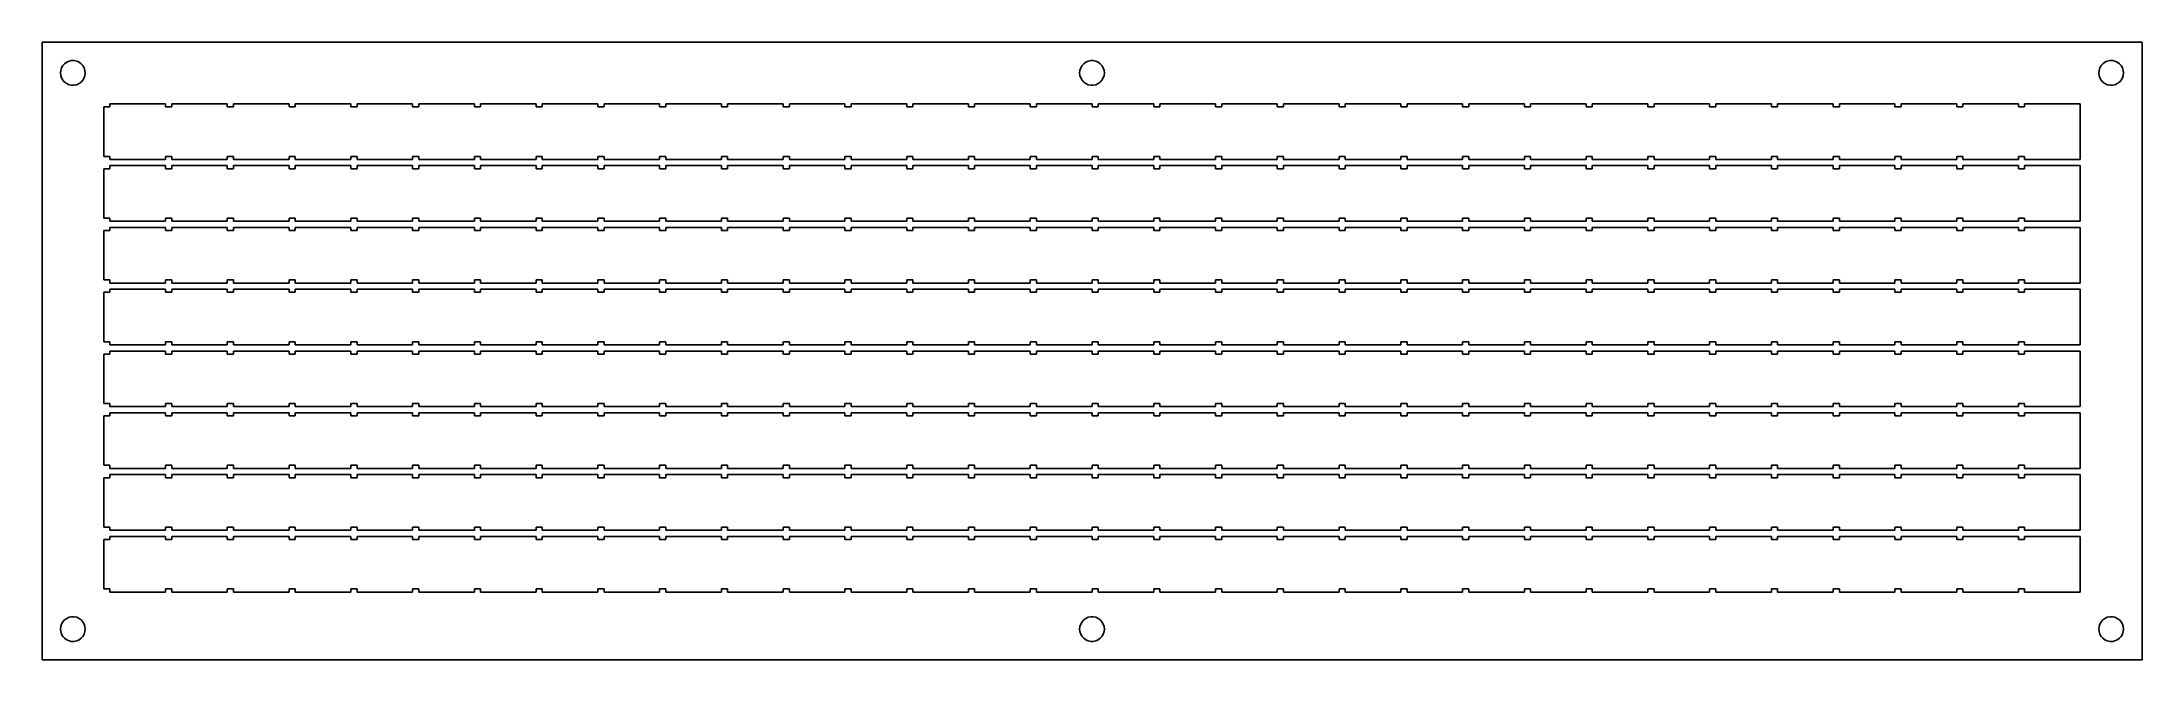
# Model space of a CAD drawing. Header units: metres. Extents: x 0 to 340, y 0 to 100.
import ezdxf

# ---------------------------------------------------------------- set-up
doc = ezdxf.new("R2010")
doc.units = ezdxf.units.M

msp = doc.modelspace()

# ---------------------------------------------------------------- linework, layer by layer
for p, q in [((340, 100), (0, 100)), ((0, 100), (0, 0)), ((340, 0), (340, 100)), ((3, 95), (3.0437, 95.4158)), ((3.0437, 95.4158), (3.17291, 95.8135)), ((3.17291, 95.8135), (3.38197, 96.1756)), ((3.38197, 96.1756), (3.66174, 96.4863)), ((3.66174, 96.4863), (4, 96.732)), ((4, 96.732), (4.38197, 96.9021)), ((4.38197, 96.9021), (4.79094, 96.989)), ((4.79094, 96.989), (5.20906, 96.989)), ((5.20906, 96.989), (5.61803, 96.9021)), ((5.61803, 96.9021), (6, 96.732)), ((6, 96.732), (6.33826, 96.4863)), ((6.33826, 96.4863), (6.61803, 96.1756)), ((6.61803, 96.1756), (6.82709, 95.8135)), ((6.82709, 95.8135), (6.9563, 95.4158)), ((6.9563, 95.4158), (7, 95)), ((168, 95), (168.044, 95.4158)), ((168.044, 95.4158), (168.173, 95.8135)), ((168.173, 95.8135), (168.382, 96.1756)), ((168.382, 96.1756), (168.662, 96.4863)), ((168.662, 96.4863), (169, 96.732)), ((169, 96.732), (169.382, 96.9021)), ((169.382, 96.9021), (169.791, 96.989)), ((169.791, 96.989), (170.209, 96.989)), ((170.209, 96.989), (170.618, 96.9021)), ((170.618, 96.9021), (171, 96.732)), ((171, 96.732), (171.338, 96.4863)), ((171.338, 96.4863), (171.618, 96.1756)), ((171.618, 96.1756), (171.827, 95.8135)), ((171.827, 95.8135), (171.956, 95.4158)), ((171.956, 95.4158), (172, 95)), ((333, 95), (333.044, 95.4158)), ((333.044, 95.4158), (333.173, 95.8135)), ((333.173, 95.8135), (333.382, 96.1756)), ((333.382, 96.1756), (333.662, 96.4863)), ((333.662, 96.4863), (334, 96.732)), ((334, 96.732), (334.382, 96.9021)), ((334.382, 96.9021), (334.791, 96.989)), ((334.791, 96.989), (335.209, 96.989)), ((335.209, 96.989), (335.618, 96.9021)), ((335.618, 96.9021), (336, 96.732)), ((336, 96.732), (336.338, 96.4863)), ((336.338, 96.4863), (336.618, 96.1756)), ((336.618, 96.1756), (336.827, 95.8135)), ((336.827, 95.8135), (336.956, 95.4158)), ((336.956, 95.4158), (337, 95)), ((3.0437, 94.5842), (3, 95)), ((3.17291, 94.1865), (3.0437, 94.5842)), ((3.38197, 93.8244), (3.17291, 94.1865)), ((3.66174, 93.5137), (3.38197, 93.8244)), ((4, 93.2679), (3.66174, 93.5137)), ((4.38197, 93.0979), (4, 93.2679)), ((4.79094, 93.011), (4.38197, 93.0979)), ((5.20906, 93.011), (4.79094, 93.011)), ((5.61803, 93.0979), (5.20906, 93.011)), ((6, 93.2679), (5.61803, 93.0979)), ((6.33826, 93.5137), (6, 93.2679)), ((6.61803, 93.8244), (6.33826, 93.5137)), ((6.82709, 94.1865), (6.61803, 93.8244)), ((6.9563, 94.5842), (6.82709, 94.1865)), ((7, 95), (6.9563, 94.5842)), ((168.044, 94.5842), (168, 95)), ((168.173, 94.1865), (168.044, 94.5842)), ((168.382, 93.8244), (168.173, 94.1865)), ((168.662, 93.5137), (168.382, 93.8244)), ((169, 93.2679), (168.662, 93.5137)), ((169.382, 93.0979), (169, 93.2679)), ((169.791, 93.011), (169.382, 93.0979)), ((170.209, 93.011), (169.791, 93.011)), ((170.618, 93.0979), (170.209, 93.011)), ((171, 93.2679), (170.618, 93.0979)), ((171.338, 93.5137), (171, 93.2679)), ((171.618, 93.8244), (171.338, 93.5137)), ((171.827, 94.1865), (171.618, 93.8244)), ((171.956, 94.5842), (171.827, 94.1865)), ((172, 95), (171.956, 94.5842)), ((333.044, 94.5842), (333, 95)), ((333.173, 94.1865), (333.044, 94.5842)), ((333.382, 93.8244), (333.173, 94.1865)), ((333.662, 93.5137), (333.382, 93.8244)), ((334, 93.2679), (333.662, 93.5137)), ((334.382, 93.0979), (334, 93.2679)), ((334.791, 93.011), (334.382, 93.0979)), ((335.209, 93.011), (334.791, 93.011)), ((335.618, 93.0979), (335.209, 93.011)), ((336, 93.2679), (335.618, 93.0979)), ((336.338, 93.5137), (336, 93.2679)), ((336.618, 93.8244), (336.338, 93.5137)), ((336.827, 94.1865), (336.618, 93.8244)), ((336.956, 94.5842), (336.827, 94.1865)), ((337, 95), (336.956, 94.5842)), ((10, 81.5), (10, 89.5)), ((10, 89.5), (11, 89.5)), ((11, 89.5), (11, 90)), ((11, 90), (20, 90)), ((20, 90), (20, 89.5)), ((20, 89.5), (21, 89.5)), ((21, 89.5), (21, 90)), ((21, 90), (30, 90)), ((30, 90), (30, 89.5)), ((30, 89.5), (31, 89.5)), ((31, 89.5), (31, 90)), ((31, 90), (40, 90)), ((40, 90), (40, 89.5)), ((40, 89.5), (41, 89.5)), ((41, 89.5), (41, 90)), ((41, 90), (50, 90)), ((50, 90), (50, 89.5)), ((50, 89.5), (51, 89.5)), ((51, 89.5), (51, 90)), ((51, 90), (60, 90)), ((60, 90), (60, 89.5)), ((60, 89.5), (61, 89.5)), ((61, 89.5), (61, 90)), ((61, 90), (70, 90)), ((70, 90), (70, 89.5)), ((70, 89.5), (71, 89.5)), ((71, 89.5), (71, 90)), ((71, 90), (80, 90)), ((80, 90), (80, 89.5)), ((80, 89.5), (81, 89.5)), ((81, 89.5), (81, 90)), ((81, 90), (90, 90)), ((90, 90), (90, 89.5)), ((90, 89.5), (91, 89.5)), ((91, 89.5), (91, 90)), ((91, 90), (100, 90)), ((100, 90), (100, 89.5)), ((100, 89.5), (101, 89.5)), ((101, 89.5), (101, 90)), ((101, 90), (110, 90)), ((110, 90), (110, 89.5)), ((110, 89.5), (111, 89.5)), ((111, 89.5), (111, 90)), ((111, 90), (120, 90)), ((120, 90), (120, 89.5)), ((120, 89.5), (121, 89.5)), ((121, 89.5), (121, 90)), ((121, 90), (130, 90)), ((130, 90), (130, 89.5)), ((130, 89.5), (131, 89.5)), ((131, 89.5), (131, 90)), ((131, 90), (140, 90)), ((140, 90), (140, 89.5)), ((140, 89.5), (141, 89.5)), ((141, 89.5), (141, 90)), ((141, 90), (150, 90)), ((150, 90), (150, 89.5)), ((150, 89.5), (151, 89.5)), ((151, 89.5), (151, 90)), ((151, 90), (160, 90)), ((160, 90), (160, 89.5)), ((160, 89.5), (161, 89.5)), ((161, 89.5), (161, 90)), ((161, 90), (170, 90)), ((170, 90), (170, 89.5)), ((170, 89.5), (171, 89.5)), ((171, 89.5), (171, 90)), ((171, 90), (180, 90)), ((180, 90), (180, 89.5)), ((180, 89.5), (181, 89.5)), ((181, 89.5), (181, 90)), ((181, 90), (190, 90)), ((190, 90), (190, 89.5)), ((190, 89.5), (191, 89.5)), ((191, 89.5), (191, 90)), ((191, 90), (200, 90)), ((200, 90), (200, 89.5)), ((200, 89.5), (201, 89.5)), ((201, 89.5), (201, 90)), ((201, 90), (210, 90)), ((210, 90), (210, 89.5)), ((210, 89.5), (211, 89.5)), ((211, 89.5), (211, 90)), ((211, 90), (220, 90)), ((220, 90), (220, 89.5)), ((220, 89.5), (221, 89.5)), ((221, 89.5), (221, 90)), ((221, 90), (230, 90)), ((230, 90), (230, 89.5)), ((230, 89.5), (231, 89.5)), ((231, 89.5), (231, 90)), ((231, 90), (240, 90)), ((240, 90), (240, 89.5)), ((240, 89.5), (241, 89.5)), ((241, 89.5), (241, 90)), ((241, 90), (250, 90)), ((250, 90), (250, 89.5)), ((250, 89.5), (251, 89.5)), ((251, 89.5), (251, 90)), ((251, 90), (260, 90)), ((260, 90), (260, 89.5)), ((260, 89.5), (261, 89.5)), ((261, 89.5), (261, 90)), ((261, 90), (270, 90)), ((270, 90), (270, 89.5)), ((270, 89.5), (271, 89.5)), ((271, 89.5), (271, 90)), ((271, 90), (280, 90)), ((280, 90), (280, 89.5)), ((280, 89.5), (281, 89.5)), ((281, 89.5), (281, 90)), ((281, 90), (290, 90)), ((290, 90), (290, 89.5)), ((290, 89.5), (291, 89.5)), ((291, 89.5), (291, 90)), ((291, 90), (300, 90)), ((300, 90), (300, 89.5)), ((300, 89.5), (301, 89.5)), ((301, 89.5), (301, 90)), ((301, 90), (310, 90)), ((310, 90), (310, 89.5)), ((310, 89.5), (311, 89.5)), ((311, 89.5), (311, 90)), ((311, 90), (320, 90)), ((320, 90), (320, 89.5)), ((320, 89.5), (321, 89.5)), ((321, 89.5), (321, 90)), ((321, 90), (330, 90)), ((330, 90), (330, 81)), ((11, 81.5), (10, 81.5)), ((10, 71.5), (10, 79.5)), ((10, 79.5), (11, 79.5)), ((11, 81), (11, 81.5)), ((20, 81), (11, 81)), ((11, 79.5), (11, 80)), ((11, 80), (20, 80)), ((21, 81.5), (20, 81.5)), ((20, 81.5), (20, 81)), ((20, 80), (20, 79.5)), ((20, 79.5), (21, 79.5)), ((21, 81), (21, 81.5)), ((30, 81), (21, 81)), ((21, 79.5), (21, 80)), ((21, 80), (30, 80)), ((31, 81.5), (30, 81.5)), ((30, 81.5), (30, 81)), ((30, 80), (30, 79.5)), ((30, 79.5), (31, 79.5)), ((31, 81), (31, 81.5)), ((40, 81), (31, 81)), ((31, 79.5), (31, 80)), ((31, 80), (40, 80)), ((41, 81.5), (40, 81.5)), ((40, 81.5), (40, 81)), ((40, 80), (40, 79.5)), ((40, 79.5), (41, 79.5)), ((41, 81), (41, 81.5)), ((50, 81), (41, 81)), ((41, 79.5), (41, 80)), ((41, 80), (50, 80)), ((51, 81.5), (50, 81.5)), ((50, 81.5), (50, 81)), ((50, 80), (50, 79.5)), ((50, 79.5), (51, 79.5)), ((51, 81), (51, 81.5)), ((60, 81), (51, 81)), ((51, 79.5), (51, 80)), ((51, 80), (60, 80)), ((61, 81.5), (60, 81.5)), ((60, 81.5), (60, 81)), ((60, 80), (60, 79.5)), ((60, 79.5), (61, 79.5)), ((61, 81), (61, 81.5)), ((70, 81), (61, 81)), ((61, 79.5), (61, 80)), ((61, 80), (70, 80)), ((71, 81.5), (70, 81.5)), ((70, 81.5), (70, 81)), ((70, 80), (70, 79.5)), ((70, 79.5), (71, 79.5)), ((71, 81), (71, 81.5)), ((80, 81), (71, 81)), ((71, 79.5), (71, 80)), ((71, 80), (80, 80)), ((81, 81.5), (80, 81.5)), ((80, 81.5), (80, 81)), ((80, 80), (80, 79.5)), ((80, 79.5), (81, 79.5)), ((81, 81), (81, 81.5)), ((90, 81), (81, 81)), ((81, 79.5), (81, 80)), ((81, 80), (90, 80)), ((91, 81.5), (90, 81.5)), ((90, 81.5), (90, 81)), ((90, 80), (90, 79.5)), ((90, 79.5), (91, 79.5)), ((91, 81), (91, 81.5)), ((100, 81), (91, 81)), ((91, 79.5), (91, 80)), ((91, 80), (100, 80)), ((101, 81.5), (100, 81.5)), ((100, 81.5), (100, 81)), ((100, 80), (100, 79.5)), ((100, 79.5), (101, 79.5)), ((101, 81), (101, 81.5)), ((110, 81), (101, 81)), ((101, 79.5), (101, 80)), ((101, 80), (110, 80)), ((111, 81.5), (110, 81.5)), ((110, 81.5), (110, 81)), ((110, 80), (110, 79.5)), ((110, 79.5), (111, 79.5)), ((111, 81), (111, 81.5)), ((120, 81), (111, 81)), ((111, 79.5), (111, 80)), ((111, 80), (120, 80)), ((121, 81.5), (120, 81.5)), ((120, 81.5), (120, 81)), ((120, 80), (120, 79.5)), ((120, 79.5), (121, 79.5)), ((121, 81), (121, 81.5)), ((130, 81), (121, 81)), ((121, 79.5), (121, 80)), ((121, 80), (130, 80)), ((131, 81.5), (130, 81.5)), ((130, 81.5), (130, 81)), ((130, 80), (130, 79.5)), ((130, 79.5), (131, 79.5)), ((131, 81), (131, 81.5)), ((140, 81), (131, 81)), ((131, 79.5), (131, 80)), ((131, 80), (140, 80)), ((141, 81.5), (140, 81.5)), ((140, 81.5), (140, 81)), ((140, 80), (140, 79.5)), ((140, 79.5), (141, 79.5)), ((141, 81), (141, 81.5)), ((150, 81), (141, 81)), ((141, 79.5), (141, 80)), ((141, 80), (150, 80)), ((151, 81.5), (150, 81.5)), ((150, 81.5), (150, 81)), ((150, 80), (150, 79.5)), ((150, 79.5), (151, 79.5)), ((151, 81), (151, 81.5)), ((160, 81), (151, 81)), ((151, 79.5), (151, 80)), ((151, 80), (160, 80)), ((161, 81.5), (160, 81.5)), ((160, 81.5), (160, 81)), ((160, 80), (160, 79.5)), ((160, 79.5), (161, 79.5)), ((161, 81), (161, 81.5)), ((170, 81), (161, 81)), ((161, 79.5), (161, 80)), ((161, 80), (170, 80)), ((171, 81.5), (170, 81.5)), ((170, 81.5), (170, 81)), ((170, 80), (170, 79.5)), ((170, 79.5), (171, 79.5)), ((171, 81), (171, 81.5)), ((180, 81), (171, 81)), ((171, 79.5), (171, 80)), ((171, 80), (180, 80)), ((181, 81.5), (180, 81.5)), ((180, 81.5), (180, 81)), ((180, 80), (180, 79.5)), ((180, 79.5), (181, 79.5)), ((181, 81), (181, 81.5)), ((190, 81), (181, 81)), ((181, 79.5), (181, 80)), ((181, 80), (190, 80)), ((191, 81.5), (190, 81.5)), ((190, 81.5), (190, 81)), ((190, 80), (190, 79.5)), ((190, 79.5), (191, 79.5)), ((191, 81), (191, 81.5)), ((200, 81), (191, 81)), ((191, 79.5), (191, 80)), ((191, 80), (200, 80)), ((201, 81.5), (200, 81.5)), ((200, 81.5), (200, 81)), ((200, 80), (200, 79.5)), ((200, 79.5), (201, 79.5)), ((201, 81), (201, 81.5)), ((210, 81), (201, 81)), ((201, 79.5), (201, 80)), ((201, 80), (210, 80)), ((211, 81.5), (210, 81.5)), ((210, 81.5), (210, 81)), ((210, 80), (210, 79.5)), ((210, 79.5), (211, 79.5)), ((211, 81), (211, 81.5)), ((220, 81), (211, 81)), ((211, 79.5), (211, 80)), ((211, 80), (220, 80)), ((221, 81.5), (220, 81.5)), ((220, 81.5), (220, 81)), ((220, 80), (220, 79.5)), ((220, 79.5), (221, 79.5)), ((221, 81), (221, 81.5)), ((230, 81), (221, 81)), ((221, 79.5), (221, 80)), ((221, 80), (230, 80)), ((231, 81.5), (230, 81.5)), ((230, 81.5), (230, 81)), ((230, 80), (230, 79.5)), ((230, 79.5), (231, 79.5)), ((231, 81), (231, 81.5)), ((240, 81), (231, 81)), ((231, 79.5), (231, 80)), ((231, 80), (240, 80)), ((241, 81.5), (240, 81.5)), ((240, 81.5), (240, 81)), ((240, 80), (240, 79.5)), ((240, 79.5), (241, 79.5)), ((241, 81), (241, 81.5)), ((250, 81), (241, 81)), ((241, 79.5), (241, 80)), ((241, 80), (250, 80)), ((251, 81.5), (250, 81.5)), ((250, 81.5), (250, 81)), ((250, 80), (250, 79.5)), ((250, 79.5), (251, 79.5)), ((251, 81), (251, 81.5)), ((260, 81), (251, 81)), ((251, 79.5), (251, 80)), ((251, 80), (260, 80)), ((261, 81.5), (260, 81.5)), ((260, 81.5), (260, 81)), ((260, 80), (260, 79.5)), ((260, 79.5), (261, 79.5)), ((261, 81), (261, 81.5)), ((270, 81), (261, 81)), ((261, 79.5), (261, 80)), ((261, 80), (270, 80)), ((271, 81.5), (270, 81.5)), ((270, 81.5), (270, 81)), ((270, 80), (270, 79.5)), ((270, 79.5), (271, 79.5)), ((271, 81), (271, 81.5)), ((280, 81), (271, 81)), ((271, 79.5), (271, 80)), ((271, 80), (280, 80)), ((281, 81.5), (280, 81.5)), ((280, 81.5), (280, 81)), ((280, 80), (280, 79.5)), ((280, 79.5), (281, 79.5)), ((281, 81), (281, 81.5)), ((290, 81), (281, 81)), ((281, 79.5), (281, 80)), ((281, 80), (290, 80)), ((291, 81.5), (290, 81.5)), ((290, 81.5), (290, 81)), ((290, 80), (290, 79.5)), ((290, 79.5), (291, 79.5)), ((291, 81), (291, 81.5)), ((300, 81), (291, 81)), ((291, 79.5), (291, 80)), ((291, 80), (300, 80)), ((301, 81.5), (300, 81.5)), ((300, 81.5), (300, 81)), ((300, 80), (300, 79.5)), ((300, 79.5), (301, 79.5)), ((301, 81), (301, 81.5)), ((310, 81), (301, 81)), ((301, 79.5), (301, 80)), ((301, 80), (310, 80)), ((311, 81.5), (310, 81.5)), ((310, 81.5), (310, 81)), ((310, 80), (310, 79.5)), ((310, 79.5), (311, 79.5)), ((311, 81), (311, 81.5)), ((320, 81), (311, 81)), ((311, 79.5), (311, 80)), ((311, 80), (320, 80)), ((321, 81.5), (320, 81.5)), ((320, 81.5), (320, 81)), ((320, 80), (320, 79.5)), ((320, 79.5), (321, 79.5)), ((321, 81), (321, 81.5)), ((330, 81), (321, 81)), ((321, 79.5), (321, 80)), ((321, 80), (330, 80)), ((330, 80), (330, 71)), ((11, 71.5), (10, 71.5)), ((11, 71), (11, 71.5)), ((21, 71.5), (20, 71.5)), ((20, 71.5), (20, 71)), ((21, 71), (21, 71.5)), ((31, 71.5), (30, 71.5)), ((30, 71.5), (30, 71)), ((31, 71), (31, 71.5)), ((41, 71.5), (40, 71.5)), ((40, 71.5), (40, 71)), ((41, 71), (41, 71.5)), ((51, 71.5), (50, 71.5)), ((50, 71.5), (50, 71)), ((51, 71), (51, 71.5)), ((61, 71.5), (60, 71.5)), ((60, 71.5), (60, 71)), ((61, 71), (61, 71.5)), ((71, 71.5), (70, 71.5)), ((70, 71.5), (70, 71)), ((71, 71), (71, 71.5)), ((81, 71.5), (80, 71.5)), ((80, 71.5), (80, 71)), ((81, 71), (81, 71.5)), ((91, 71.5), (90, 71.5)), ((90, 71.5), (90, 71)), ((91, 71), (91, 71.5)), ((101, 71.5), (100, 71.5)), ((100, 71.5), (100, 71)), ((101, 71), (101, 71.5)), ((111, 71.5), (110, 71.5)), ((110, 71.5), (110, 71)), ((111, 71), (111, 71.5)), ((121, 71.5), (120, 71.5)), ((120, 71.5), (120, 71)), ((121, 71), (121, 71.5)), ((131, 71.5), (130, 71.5)), ((130, 71.5), (130, 71)), ((131, 71), (131, 71.5)), ((141, 71.5), (140, 71.5)), ((140, 71.5), (140, 71)), ((141, 71), (141, 71.5)), ((151, 71.5), (150, 71.5)), ((150, 71.5), (150, 71)), ((151, 71), (151, 71.5)), ((161, 71.5), (160, 71.5)), ((160, 71.5), (160, 71)), ((161, 71), (161, 71.5)), ((171, 71.5), (170, 71.5)), ((170, 71.5), (170, 71)), ((171, 71), (171, 71.5)), ((181, 71.5), (180, 71.5)), ((180, 71.5), (180, 71)), ((181, 71), (181, 71.5)), ((191, 71.5), (190, 71.5)), ((190, 71.5), (190, 71)), ((191, 71), (191, 71.5)), ((201, 71.5), (200, 71.5)), ((200, 71.5), (200, 71)), ((201, 71), (201, 71.5)), ((211, 71.5), (210, 71.5)), ((210, 71.5), (210, 71)), ((211, 71), (211, 71.5)), ((221, 71.5), (220, 71.5)), ((220, 71.5), (220, 71)), ((221, 71), (221, 71.5)), ((231, 71.5), (230, 71.5)), ((230, 71.5), (230, 71)), ((231, 71), (231, 71.5)), ((241, 71.5), (240, 71.5)), ((240, 71.5), (240, 71)), ((241, 71), (241, 71.5)), ((251, 71.5), (250, 71.5)), ((250, 71.5), (250, 71)), ((251, 71), (251, 71.5)), ((261, 71.5), (260, 71.5)), ((260, 71.5), (260, 71)), ((261, 71), (261, 71.5)), ((271, 71.5), (270, 71.5)), ((270, 71.5), (270, 71)), ((271, 71), (271, 71.5)), ((281, 71.5), (280, 71.5)), ((280, 71.5), (280, 71)), ((281, 71), (281, 71.5)), ((291, 71.5), (290, 71.5)), ((290, 71.5), (290, 71)), ((291, 71), (291, 71.5)), ((301, 71.5), (300, 71.5)), ((300, 71.5), (300, 71)), ((301, 71), (301, 71.5)), ((311, 71.5), (310, 71.5)), ((310, 71.5), (310, 71)), ((311, 71), (311, 71.5)), ((321, 71.5), (320, 71.5)), ((320, 71.5), (320, 71)), ((321, 71), (321, 71.5)), ((10, 61.5), (10, 69.5)), ((10, 69.5), (11, 69.5)), ((20, 71), (11, 71)), ((11, 69.5), (11, 70)), ((11, 70), (20, 70)), ((20, 70), (20, 69.5)), ((20, 69.5), (21, 69.5)), ((30, 71), (21, 71)), ((21, 69.5), (21, 70)), ((21, 70), (30, 70)), ((30, 70), (30, 69.5)), ((30, 69.5), (31, 69.5)), ((40, 71), (31, 71)), ((31, 69.5), (31, 70)), ((31, 70), (40, 70)), ((40, 70), (40, 69.5)), ((40, 69.5), (41, 69.5)), ((50, 71), (41, 71)), ((41, 69.5), (41, 70)), ((41, 70), (50, 70)), ((50, 70), (50, 69.5)), ((50, 69.5), (51, 69.5)), ((60, 71), (51, 71)), ((51, 69.5), (51, 70)), ((51, 70), (60, 70)), ((60, 70), (60, 69.5)), ((60, 69.5), (61, 69.5)), ((70, 71), (61, 71)), ((61, 69.5), (61, 70)), ((61, 70), (70, 70)), ((70, 70), (70, 69.5)), ((70, 69.5), (71, 69.5)), ((80, 71), (71, 71)), ((71, 69.5), (71, 70)), ((71, 70), (80, 70)), ((80, 70), (80, 69.5)), ((80, 69.5), (81, 69.5)), ((90, 71), (81, 71)), ((81, 69.5), (81, 70)), ((81, 70), (90, 70)), ((90, 70), (90, 69.5)), ((90, 69.5), (91, 69.5)), ((100, 71), (91, 71)), ((91, 69.5), (91, 70)), ((91, 70), (100, 70)), ((100, 70), (100, 69.5)), ((100, 69.5), (101, 69.5)), ((110, 71), (101, 71)), ((101, 69.5), (101, 70)), ((101, 70), (110, 70)), ((110, 70), (110, 69.5)), ((110, 69.5), (111, 69.5)), ((120, 71), (111, 71)), ((111, 69.5), (111, 70)), ((111, 70), (120, 70)), ((120, 70), (120, 69.5)), ((120, 69.5), (121, 69.5)), ((130, 71), (121, 71)), ((121, 69.5), (121, 70)), ((121, 70), (130, 70)), ((130, 70), (130, 69.5)), ((130, 69.5), (131, 69.5)), ((140, 71), (131, 71)), ((131, 69.5), (131, 70)), ((131, 70), (140, 70)), ((140, 70), (140, 69.5)), ((140, 69.5), (141, 69.5)), ((150, 71), (141, 71)), ((141, 69.5), (141, 70)), ((141, 70), (150, 70)), ((150, 70), (150, 69.5)), ((150, 69.5), (151, 69.5)), ((160, 71), (151, 71)), ((151, 69.5), (151, 70)), ((151, 70), (160, 70)), ((160, 70), (160, 69.5)), ((160, 69.5), (161, 69.5)), ((170, 71), (161, 71)), ((161, 69.5), (161, 70)), ((161, 70), (170, 70)), ((170, 70), (170, 69.5)), ((170, 69.5), (171, 69.5)), ((180, 71), (171, 71)), ((171, 69.5), (171, 70)), ((171, 70), (180, 70)), ((180, 70), (180, 69.5)), ((180, 69.5), (181, 69.5)), ((190, 71), (181, 71)), ((181, 69.5), (181, 70)), ((181, 70), (190, 70)), ((190, 70), (190, 69.5)), ((190, 69.5), (191, 69.5)), ((200, 71), (191, 71)), ((191, 69.5), (191, 70)), ((191, 70), (200, 70)), ((200, 70), (200, 69.5)), ((200, 69.5), (201, 69.5)), ((210, 71), (201, 71)), ((201, 69.5), (201, 70)), ((201, 70), (210, 70)), ((210, 70), (210, 69.5)), ((210, 69.5), (211, 69.5)), ((220, 71), (211, 71)), ((211, 69.5), (211, 70)), ((211, 70), (220, 70)), ((220, 70), (220, 69.5)), ((220, 69.5), (221, 69.5)), ((230, 71), (221, 71)), ((221, 69.5), (221, 70)), ((221, 70), (230, 70)), ((230, 70), (230, 69.5)), ((230, 69.5), (231, 69.5)), ((240, 71), (231, 71)), ((231, 69.5), (231, 70)), ((231, 70), (240, 70)), ((240, 70), (240, 69.5)), ((240, 69.5), (241, 69.5)), ((250, 71), (241, 71)), ((241, 69.5), (241, 70)), ((241, 70), (250, 70)), ((250, 70), (250, 69.5)), ((250, 69.5), (251, 69.5)), ((260, 71), (251, 71)), ((251, 69.5), (251, 70)), ((251, 70), (260, 70)), ((260, 70), (260, 69.5)), ((260, 69.5), (261, 69.5)), ((270, 71), (261, 71)), ((261, 69.5), (261, 70)), ((261, 70), (270, 70)), ((270, 70), (270, 69.5)), ((270, 69.5), (271, 69.5)), ((280, 71), (271, 71)), ((271, 69.5), (271, 70)), ((271, 70), (280, 70)), ((280, 70), (280, 69.5)), ((280, 69.5), (281, 69.5)), ((290, 71), (281, 71)), ((281, 69.5), (281, 70)), ((281, 70), (290, 70)), ((290, 70), (290, 69.5)), ((290, 69.5), (291, 69.5)), ((300, 71), (291, 71)), ((291, 69.5), (291, 70)), ((291, 70), (300, 70)), ((300, 70), (300, 69.5)), ((300, 69.5), (301, 69.5)), ((310, 71), (301, 71)), ((301, 69.5), (301, 70)), ((301, 70), (310, 70)), ((310, 70), (310, 69.5)), ((310, 69.5), (311, 69.5)), ((320, 71), (311, 71)), ((311, 69.5), (311, 70)), ((311, 70), (320, 70)), ((320, 70), (320, 69.5)), ((320, 69.5), (321, 69.5)), ((330, 71), (321, 71)), ((321, 69.5), (321, 70)), ((321, 70), (330, 70)), ((330, 70), (330, 61)), ((11, 61.5), (10, 61.5)), ((11, 61), (11, 61.5)), ((21, 61.5), (20, 61.5)), ((20, 61.5), (20, 61)), ((21, 61), (21, 61.5)), ((31, 61.5), (30, 61.5)), ((30, 61.5), (30, 61)), ((31, 61), (31, 61.5)), ((41, 61.5), (40, 61.5)), ((40, 61.5), (40, 61)), ((41, 61), (41, 61.5)), ((51, 61.5), (50, 61.5)), ((50, 61.5), (50, 61)), ((51, 61), (51, 61.5)), ((61, 61.5), (60, 61.5)), ((60, 61.5), (60, 61)), ((61, 61), (61, 61.5)), ((71, 61.5), (70, 61.5)), ((70, 61.5), (70, 61)), ((71, 61), (71, 61.5)), ((81, 61.5), (80, 61.5)), ((80, 61.5), (80, 61)), ((81, 61), (81, 61.5)), ((91, 61.5), (90, 61.5)), ((90, 61.5), (90, 61)), ((91, 61), (91, 61.5)), ((101, 61.5), (100, 61.5)), ((100, 61.5), (100, 61)), ((101, 61), (101, 61.5)), ((111, 61.5), (110, 61.5)), ((110, 61.5), (110, 61)), ((111, 61), (111, 61.5)), ((121, 61.5), (120, 61.5)), ((120, 61.5), (120, 61)), ((121, 61), (121, 61.5)), ((131, 61.5), (130, 61.5)), ((130, 61.5), (130, 61)), ((131, 61), (131, 61.5)), ((141, 61.5), (140, 61.5)), ((140, 61.5), (140, 61)), ((141, 61), (141, 61.5)), ((151, 61.5), (150, 61.5)), ((150, 61.5), (150, 61)), ((151, 61), (151, 61.5)), ((161, 61.5), (160, 61.5)), ((160, 61.5), (160, 61)), ((161, 61), (161, 61.5)), ((171, 61.5), (170, 61.5)), ((170, 61.5), (170, 61)), ((171, 61), (171, 61.5)), ((181, 61.5), (180, 61.5)), ((180, 61.5), (180, 61)), ((181, 61), (181, 61.5)), ((191, 61.5), (190, 61.5)), ((190, 61.5), (190, 61)), ((191, 61), (191, 61.5)), ((201, 61.5), (200, 61.5)), ((200, 61.5), (200, 61)), ((201, 61), (201, 61.5)), ((211, 61.5), (210, 61.5)), ((210, 61.5), (210, 61)), ((211, 61), (211, 61.5)), ((221, 61.5), (220, 61.5)), ((220, 61.5), (220, 61)), ((221, 61), (221, 61.5)), ((231, 61.5), (230, 61.5)), ((230, 61.5), (230, 61)), ((231, 61), (231, 61.5)), ((241, 61.5), (240, 61.5)), ((240, 61.5), (240, 61)), ((241, 61), (241, 61.5)), ((251, 61.5), (250, 61.5)), ((250, 61.5), (250, 61)), ((251, 61), (251, 61.5)), ((261, 61.5), (260, 61.5)), ((260, 61.5), (260, 61)), ((261, 61), (261, 61.5)), ((271, 61.5), (270, 61.5)), ((270, 61.5), (270, 61)), ((271, 61), (271, 61.5)), ((281, 61.5), (280, 61.5)), ((280, 61.5), (280, 61)), ((281, 61), (281, 61.5)), ((291, 61.5), (290, 61.5)), ((290, 61.5), (290, 61)), ((291, 61), (291, 61.5)), ((301, 61.5), (300, 61.5)), ((300, 61.5), (300, 61)), ((301, 61), (301, 61.5)), ((311, 61.5), (310, 61.5)), ((310, 61.5), (310, 61)), ((311, 61), (311, 61.5)), ((321, 61.5), (320, 61.5)), ((320, 61.5), (320, 61)), ((321, 61), (321, 61.5)), ((10, 51.5), (10, 59.5)), ((10, 59.5), (11, 59.5)), ((20, 61), (11, 61)), ((11, 59.5), (11, 60)), ((11, 60), (20, 60)), ((20, 60), (20, 59.5)), ((20, 59.5), (21, 59.5)), ((30, 61), (21, 61)), ((21, 59.5), (21, 60)), ((21, 60), (30, 60)), ((30, 60), (30, 59.5)), ((30, 59.5), (31, 59.5)), ((40, 61), (31, 61)), ((31, 59.5), (31, 60)), ((31, 60), (40, 60)), ((40, 60), (40, 59.5)), ((40, 59.5), (41, 59.5)), ((50, 61), (41, 61)), ((41, 59.5), (41, 60)), ((41, 60), (50, 60)), ((50, 60), (50, 59.5)), ((50, 59.5), (51, 59.5)), ((60, 61), (51, 61)), ((51, 59.5), (51, 60)), ((51, 60), (60, 60)), ((60, 60), (60, 59.5)), ((60, 59.5), (61, 59.5)), ((70, 61), (61, 61)), ((61, 59.5), (61, 60)), ((61, 60), (70, 60)), ((70, 60), (70, 59.5)), ((70, 59.5), (71, 59.5)), ((80, 61), (71, 61)), ((71, 59.5), (71, 60)), ((71, 60), (80, 60)), ((80, 60), (80, 59.5)), ((80, 59.5), (81, 59.5)), ((90, 61), (81, 61)), ((81, 59.5), (81, 60)), ((81, 60), (90, 60)), ((90, 60), (90, 59.5)), ((90, 59.5), (91, 59.5)), ((100, 61), (91, 61)), ((91, 59.5), (91, 60)), ((91, 60), (100, 60)), ((100, 60), (100, 59.5)), ((100, 59.5), (101, 59.5)), ((110, 61), (101, 61)), ((101, 59.5), (101, 60)), ((101, 60), (110, 60)), ((110, 60), (110, 59.5)), ((110, 59.5), (111, 59.5)), ((120, 61), (111, 61)), ((111, 59.5), (111, 60)), ((111, 60), (120, 60)), ((120, 60), (120, 59.5)), ((120, 59.5), (121, 59.5)), ((130, 61), (121, 61)), ((121, 59.5), (121, 60)), ((121, 60), (130, 60)), ((130, 60), (130, 59.5)), ((130, 59.5), (131, 59.5)), ((140, 61), (131, 61)), ((131, 59.5), (131, 60)), ((131, 60), (140, 60)), ((140, 60), (140, 59.5)), ((140, 59.5), (141, 59.5)), ((150, 61), (141, 61)), ((141, 59.5), (141, 60)), ((141, 60), (150, 60)), ((150, 60), (150, 59.5)), ((150, 59.5), (151, 59.5)), ((160, 61), (151, 61)), ((151, 59.5), (151, 60)), ((151, 60), (160, 60)), ((160, 60), (160, 59.5)), ((160, 59.5), (161, 59.5)), ((170, 61), (161, 61)), ((161, 59.5), (161, 60)), ((161, 60), (170, 60)), ((170, 60), (170, 59.5)), ((170, 59.5), (171, 59.5)), ((180, 61), (171, 61)), ((171, 59.5), (171, 60)), ((171, 60), (180, 60)), ((180, 60), (180, 59.5)), ((180, 59.5), (181, 59.5)), ((190, 61), (181, 61)), ((181, 59.5), (181, 60)), ((181, 60), (190, 60)), ((190, 60), (190, 59.5)), ((190, 59.5), (191, 59.5)), ((200, 61), (191, 61)), ((191, 59.5), (191, 60)), ((191, 60), (200, 60)), ((200, 60), (200, 59.5)), ((200, 59.5), (201, 59.5)), ((210, 61), (201, 61)), ((201, 59.5), (201, 60)), ((201, 60), (210, 60)), ((210, 60), (210, 59.5)), ((210, 59.5), (211, 59.5)), ((220, 61), (211, 61)), ((211, 59.5), (211, 60)), ((211, 60), (220, 60)), ((220, 60), (220, 59.5)), ((220, 59.5), (221, 59.5)), ((230, 61), (221, 61)), ((221, 59.5), (221, 60)), ((221, 60), (230, 60)), ((230, 60), (230, 59.5)), ((230, 59.5), (231, 59.5)), ((240, 61), (231, 61)), ((231, 59.5), (231, 60)), ((231, 60), (240, 60)), ((240, 60), (240, 59.5)), ((240, 59.5), (241, 59.5)), ((250, 61), (241, 61)), ((241, 59.5), (241, 60)), ((241, 60), (250, 60)), ((250, 60), (250, 59.5)), ((250, 59.5), (251, 59.5)), ((260, 61), (251, 61)), ((251, 59.5), (251, 60)), ((251, 60), (260, 60)), ((260, 60), (260, 59.5)), ((260, 59.5), (261, 59.5)), ((270, 61), (261, 61)), ((261, 59.5), (261, 60)), ((261, 60), (270, 60)), ((270, 60), (270, 59.5)), ((270, 59.5), (271, 59.5)), ((280, 61), (271, 61)), ((271, 59.5), (271, 60)), ((271, 60), (280, 60)), ((280, 60), (280, 59.5)), ((280, 59.5), (281, 59.5)), ((290, 61), (281, 61)), ((281, 59.5), (281, 60)), ((281, 60), (290, 60)), ((290, 60), (290, 59.5)), ((290, 59.5), (291, 59.5)), ((300, 61), (291, 61)), ((291, 59.5), (291, 60)), ((291, 60), (300, 60)), ((300, 60), (300, 59.5)), ((300, 59.5), (301, 59.5)), ((310, 61), (301, 61)), ((301, 59.5), (301, 60)), ((301, 60), (310, 60)), ((310, 60), (310, 59.5)), ((310, 59.5), (311, 59.5)), ((320, 61), (311, 61)), ((311, 59.5), (311, 60)), ((311, 60), (320, 60)), ((320, 60), (320, 59.5)), ((320, 59.5), (321, 59.5)), ((330, 61), (321, 61)), ((321, 59.5), (321, 60)), ((321, 60), (330, 60)), ((330, 60), (330, 51)), ((11, 51.5), (10, 51.5)), ((11, 51), (11, 51.5)), ((20, 51), (11, 51)), ((21, 51.5), (20, 51.5)), ((20, 51.5), (20, 51)), ((21, 51), (21, 51.5)), ((30, 51), (21, 51)), ((31, 51.5), (30, 51.5)), ((30, 51.5), (30, 51)), ((31, 51), (31, 51.5)), ((40, 51), (31, 51)), ((41, 51.5), (40, 51.5)), ((40, 51.5), (40, 51)), ((41, 51), (41, 51.5)), ((50, 51), (41, 51)), ((51, 51.5), (50, 51.5)), ((50, 51.5), (50, 51)), ((51, 51), (51, 51.5)), ((60, 51), (51, 51)), ((61, 51.5), (60, 51.5)), ((60, 51.5), (60, 51)), ((61, 51), (61, 51.5)), ((70, 51), (61, 51)), ((71, 51.5), (70, 51.5)), ((70, 51.5), (70, 51)), ((71, 51), (71, 51.5)), ((80, 51), (71, 51)), ((81, 51.5), (80, 51.5)), ((80, 51.5), (80, 51)), ((81, 51), (81, 51.5)), ((90, 51), (81, 51)), ((91, 51.5), (90, 51.5)), ((90, 51.5), (90, 51)), ((91, 51), (91, 51.5)), ((100, 51), (91, 51)), ((101, 51.5), (100, 51.5)), ((100, 51.5), (100, 51)), ((101, 51), (101, 51.5)), ((110, 51), (101, 51)), ((111, 51.5), (110, 51.5)), ((110, 51.5), (110, 51)), ((111, 51), (111, 51.5)), ((120, 51), (111, 51)), ((121, 51.5), (120, 51.5)), ((120, 51.5), (120, 51)), ((121, 51), (121, 51.5)), ((130, 51), (121, 51)), ((131, 51.5), (130, 51.5)), ((130, 51.5), (130, 51)), ((131, 51), (131, 51.5)), ((140, 51), (131, 51)), ((141, 51.5), (140, 51.5)), ((140, 51.5), (140, 51)), ((141, 51), (141, 51.5)), ((150, 51), (141, 51)), ((151, 51.5), (150, 51.5)), ((150, 51.5), (150, 51)), ((151, 51), (151, 51.5)), ((160, 51), (151, 51)), ((161, 51.5), (160, 51.5)), ((160, 51.5), (160, 51)), ((161, 51), (161, 51.5)), ((170, 51), (161, 51)), ((171, 51.5), (170, 51.5)), ((170, 51.5), (170, 51)), ((171, 51), (171, 51.5)), ((180, 51), (171, 51)), ((181, 51.5), (180, 51.5)), ((180, 51.5), (180, 51)), ((181, 51), (181, 51.5)), ((190, 51), (181, 51)), ((191, 51.5), (190, 51.5)), ((190, 51.5), (190, 51)), ((191, 51), (191, 51.5)), ((200, 51), (191, 51)), ((201, 51.5), (200, 51.5)), ((200, 51.5), (200, 51)), ((201, 51), (201, 51.5)), ((210, 51), (201, 51)), ((211, 51.5), (210, 51.5)), ((210, 51.5), (210, 51)), ((211, 51), (211, 51.5)), ((220, 51), (211, 51)), ((221, 51.5), (220, 51.5)), ((220, 51.5), (220, 51)), ((221, 51), (221, 51.5)), ((230, 51), (221, 51)), ((231, 51.5), (230, 51.5)), ((230, 51.5), (230, 51)), ((231, 51), (231, 51.5)), ((240, 51), (231, 51)), ((241, 51.5), (240, 51.5)), ((240, 51.5), (240, 51)), ((241, 51), (241, 51.5)), ((250, 51), (241, 51)), ((251, 51.5), (250, 51.5)), ((250, 51.5), (250, 51)), ((251, 51), (251, 51.5)), ((260, 51), (251, 51)), ((261, 51.5), (260, 51.5)), ((260, 51.5), (260, 51)), ((261, 51), (261, 51.5)), ((270, 51), (261, 51)), ((271, 51.5), (270, 51.5)), ((270, 51.5), (270, 51)), ((271, 51), (271, 51.5)), ((280, 51), (271, 51)), ((281, 51.5), (280, 51.5)), ((280, 51.5), (280, 51)), ((281, 51), (281, 51.5)), ((290, 51), (281, 51)), ((291, 51.5), (290, 51.5)), ((290, 51.5), (290, 51)), ((291, 51), (291, 51.5)), ((300, 51), (291, 51)), ((301, 51.5), (300, 51.5)), ((300, 51.5), (300, 51)), ((301, 51), (301, 51.5)), ((310, 51), (301, 51)), ((311, 51.5), (310, 51.5)), ((310, 51.5), (310, 51)), ((311, 51), (311, 51.5)), ((320, 51), (311, 51)), ((321, 51.5), (320, 51.5)), ((320, 51.5), (320, 51)), ((321, 51), (321, 51.5)), ((330, 51), (321, 51)), ((10, 41.5), (10, 49.5)), ((10, 49.5), (11, 49.5)), ((11, 49.5), (11, 50)), ((11, 50), (20, 50)), ((20, 50), (20, 49.5)), ((20, 49.5), (21, 49.5)), ((21, 49.5), (21, 50)), ((21, 50), (30, 50)), ((30, 50), (30, 49.5)), ((30, 49.5), (31, 49.5)), ((31, 49.5), (31, 50)), ((31, 50), (40, 50)), ((40, 50), (40, 49.5)), ((40, 49.5), (41, 49.5)), ((41, 49.5), (41, 50)), ((41, 50), (50, 50)), ((50, 50), (50, 49.5)), ((50, 49.5), (51, 49.5)), ((51, 49.5), (51, 50)), ((51, 50), (60, 50)), ((60, 50), (60, 49.5)), ((60, 49.5), (61, 49.5)), ((61, 49.5), (61, 50)), ((61, 50), (70, 50)), ((70, 50), (70, 49.5)), ((70, 49.5), (71, 49.5)), ((71, 49.5), (71, 50)), ((71, 50), (80, 50)), ((80, 50), (80, 49.5)), ((80, 49.5), (81, 49.5)), ((81, 49.5), (81, 50)), ((81, 50), (90, 50)), ((90, 50), (90, 49.5)), ((90, 49.5), (91, 49.5)), ((91, 49.5), (91, 50)), ((91, 50), (100, 50)), ((100, 50), (100, 49.5)), ((100, 49.5), (101, 49.5)), ((101, 49.5), (101, 50)), ((101, 50), (110, 50)), ((110, 50), (110, 49.5)), ((110, 49.5), (111, 49.5)), ((111, 49.5), (111, 50)), ((111, 50), (120, 50)), ((120, 50), (120, 49.5)), ((120, 49.5), (121, 49.5)), ((121, 49.5), (121, 50)), ((121, 50), (130, 50)), ((130, 50), (130, 49.5)), ((130, 49.5), (131, 49.5)), ((131, 49.5), (131, 50)), ((131, 50), (140, 50)), ((140, 50), (140, 49.5)), ((140, 49.5), (141, 49.5)), ((141, 49.5), (141, 50)), ((141, 50), (150, 50)), ((150, 50), (150, 49.5)), ((150, 49.5), (151, 49.5)), ((151, 49.5), (151, 50)), ((151, 50), (160, 50)), ((160, 50), (160, 49.5)), ((160, 49.5), (161, 49.5)), ((161, 49.5), (161, 50)), ((161, 50), (170, 50)), ((170, 50), (170, 49.5)), ((170, 49.5), (171, 49.5)), ((171, 49.5), (171, 50)), ((171, 50), (180, 50)), ((180, 50), (180, 49.5)), ((180, 49.5), (181, 49.5)), ((181, 49.5), (181, 50)), ((181, 50), (190, 50)), ((190, 50), (190, 49.5)), ((190, 49.5), (191, 49.5)), ((191, 49.5), (191, 50)), ((191, 50), (200, 50)), ((200, 50), (200, 49.5)), ((200, 49.5), (201, 49.5)), ((201, 49.5), (201, 50)), ((201, 50), (210, 50)), ((210, 50), (210, 49.5)), ((210, 49.5), (211, 49.5)), ((211, 49.5), (211, 50)), ((211, 50), (220, 50)), ((220, 50), (220, 49.5)), ((220, 49.5), (221, 49.5)), ((221, 49.5), (221, 50)), ((221, 50), (230, 50)), ((230, 50), (230, 49.5)), ((230, 49.5), (231, 49.5)), ((231, 49.5), (231, 50)), ((231, 50), (240, 50)), ((240, 50), (240, 49.5)), ((240, 49.5), (241, 49.5)), ((241, 49.5), (241, 50)), ((241, 50), (250, 50)), ((250, 50), (250, 49.5)), ((250, 49.5), (251, 49.5)), ((251, 49.5), (251, 50)), ((251, 50), (260, 50)), ((260, 50), (260, 49.5)), ((260, 49.5), (261, 49.5)), ((261, 49.5), (261, 50)), ((261, 50), (270, 50)), ((270, 50), (270, 49.5)), ((270, 49.5), (271, 49.5)), ((271, 49.5), (271, 50)), ((271, 50), (280, 50)), ((280, 50), (280, 49.5)), ((280, 49.5), (281, 49.5)), ((281, 49.5), (281, 50)), ((281, 50), (290, 50)), ((290, 50), (290, 49.5)), ((290, 49.5), (291, 49.5)), ((291, 49.5), (291, 50)), ((291, 50), (300, 50)), ((300, 50), (300, 49.5)), ((300, 49.5), (301, 49.5)), ((301, 49.5), (301, 50)), ((301, 50), (310, 50)), ((310, 50), (310, 49.5)), ((310, 49.5), (311, 49.5)), ((311, 49.5), (311, 50)), ((311, 50), (320, 50)), ((320, 50), (320, 49.5)), ((320, 49.5), (321, 49.5)), ((321, 49.5), (321, 50)), ((321, 50), (330, 50)), ((330, 50), (330, 41)), ((11, 41.5), (10, 41.5)), ((11, 41), (11, 41.5)), ((20, 41), (11, 41)), ((21, 41.5), (20, 41.5)), ((20, 41.5), (20, 41)), ((21, 41), (21, 41.5)), ((30, 41), (21, 41)), ((31, 41.5), (30, 41.5)), ((30, 41.5), (30, 41)), ((31, 41), (31, 41.5)), ((40, 41), (31, 41)), ((41, 41.5), (40, 41.5)), ((40, 41.5), (40, 41)), ((41, 41), (41, 41.5)), ((50, 41), (41, 41)), ((51, 41.5), (50, 41.5)), ((50, 41.5), (50, 41)), ((51, 41), (51, 41.5)), ((60, 41), (51, 41)), ((61, 41.5), (60, 41.5)), ((60, 41.5), (60, 41)), ((61, 41), (61, 41.5)), ((70, 41), (61, 41)), ((71, 41.5), (70, 41.5)), ((70, 41.5), (70, 41)), ((71, 41), (71, 41.5)), ((80, 41), (71, 41)), ((81, 41.5), (80, 41.5)), ((80, 41.5), (80, 41)), ((81, 41), (81, 41.5)), ((90, 41), (81, 41)), ((91, 41.5), (90, 41.5)), ((90, 41.5), (90, 41)), ((91, 41), (91, 41.5)), ((100, 41), (91, 41)), ((101, 41.5), (100, 41.5)), ((100, 41.5), (100, 41)), ((101, 41), (101, 41.5)), ((110, 41), (101, 41)), ((111, 41.5), (110, 41.5)), ((110, 41.5), (110, 41)), ((111, 41), (111, 41.5)), ((120, 41), (111, 41)), ((121, 41.5), (120, 41.5)), ((120, 41.5), (120, 41)), ((121, 41), (121, 41.5)), ((130, 41), (121, 41)), ((131, 41.5), (130, 41.5)), ((130, 41.5), (130, 41)), ((131, 41), (131, 41.5)), ((140, 41), (131, 41)), ((141, 41.5), (140, 41.5)), ((140, 41.5), (140, 41)), ((141, 41), (141, 41.5)), ((150, 41), (141, 41)), ((151, 41.5), (150, 41.5)), ((150, 41.5), (150, 41)), ((151, 41), (151, 41.5)), ((160, 41), (151, 41)), ((161, 41.5), (160, 41.5)), ((160, 41.5), (160, 41)), ((161, 41), (161, 41.5)), ((170, 41), (161, 41)), ((171, 41.5), (170, 41.5)), ((170, 41.5), (170, 41)), ((171, 41), (171, 41.5)), ((180, 41), (171, 41)), ((181, 41.5), (180, 41.5)), ((180, 41.5), (180, 41)), ((181, 41), (181, 41.5)), ((190, 41), (181, 41)), ((191, 41.5), (190, 41.5)), ((190, 41.5), (190, 41)), ((191, 41), (191, 41.5)), ((200, 41), (191, 41)), ((201, 41.5), (200, 41.5)), ((200, 41.5), (200, 41)), ((201, 41), (201, 41.5)), ((210, 41), (201, 41)), ((211, 41.5), (210, 41.5)), ((210, 41.5), (210, 41)), ((211, 41), (211, 41.5)), ((220, 41), (211, 41)), ((221, 41.5), (220, 41.5)), ((220, 41.5), (220, 41)), ((221, 41), (221, 41.5)), ((230, 41), (221, 41)), ((231, 41.5), (230, 41.5)), ((230, 41.5), (230, 41)), ((231, 41), (231, 41.5)), ((240, 41), (231, 41)), ((241, 41.5), (240, 41.5)), ((240, 41.5), (240, 41)), ((241, 41), (241, 41.5)), ((250, 41), (241, 41)), ((251, 41.5), (250, 41.5)), ((250, 41.5), (250, 41)), ((251, 41), (251, 41.5)), ((260, 41), (251, 41)), ((261, 41.5), (260, 41.5)), ((260, 41.5), (260, 41)), ((261, 41), (261, 41.5)), ((270, 41), (261, 41)), ((271, 41.5), (270, 41.5)), ((270, 41.5), (270, 41)), ((271, 41), (271, 41.5)), ((280, 41), (271, 41)), ((281, 41.5), (280, 41.5)), ((280, 41.5), (280, 41)), ((281, 41), (281, 41.5)), ((290, 41), (281, 41)), ((291, 41.5), (290, 41.5)), ((290, 41.5), (290, 41)), ((291, 41), (291, 41.5)), ((300, 41), (291, 41)), ((301, 41.5), (300, 41.5)), ((300, 41.5), (300, 41)), ((301, 41), (301, 41.5)), ((310, 41), (301, 41)), ((311, 41.5), (310, 41.5)), ((310, 41.5), (310, 41)), ((311, 41), (311, 41.5)), ((320, 41), (311, 41)), ((321, 41.5), (320, 41.5)), ((320, 41.5), (320, 41)), ((321, 41), (321, 41.5)), ((330, 41), (321, 41)), ((10, 31.5), (10, 39.5)), ((10, 39.5), (11, 39.5)), ((11, 39.5), (11, 40)), ((11, 40), (20, 40)), ((20, 40), (20, 39.5)), ((20, 39.5), (21, 39.5)), ((21, 39.5), (21, 40)), ((21, 40), (30, 40)), ((30, 40), (30, 39.5)), ((30, 39.5), (31, 39.5)), ((31, 39.5), (31, 40)), ((31, 40), (40, 40)), ((40, 40), (40, 39.5)), ((40, 39.5), (41, 39.5)), ((41, 39.5), (41, 40)), ((41, 40), (50, 40)), ((50, 40), (50, 39.5)), ((50, 39.5), (51, 39.5)), ((51, 39.5), (51, 40)), ((51, 40), (60, 40)), ((60, 40), (60, 39.5)), ((60, 39.5), (61, 39.5)), ((61, 39.5), (61, 40)), ((61, 40), (70, 40)), ((70, 40), (70, 39.5)), ((70, 39.5), (71, 39.5)), ((71, 39.5), (71, 40)), ((71, 40), (80, 40)), ((80, 40), (80, 39.5)), ((80, 39.5), (81, 39.5)), ((81, 39.5), (81, 40)), ((81, 40), (90, 40)), ((90, 40), (90, 39.5)), ((90, 39.5), (91, 39.5)), ((91, 39.5), (91, 40)), ((91, 40), (100, 40)), ((100, 40), (100, 39.5)), ((100, 39.5), (101, 39.5)), ((101, 39.5), (101, 40)), ((101, 40), (110, 40)), ((110, 40), (110, 39.5)), ((110, 39.5), (111, 39.5)), ((111, 39.5), (111, 40)), ((111, 40), (120, 40)), ((120, 40), (120, 39.5)), ((120, 39.5), (121, 39.5)), ((121, 39.5), (121, 40)), ((121, 40), (130, 40)), ((130, 40), (130, 39.5)), ((130, 39.5), (131, 39.5)), ((131, 39.5), (131, 40)), ((131, 40), (140, 40)), ((140, 40), (140, 39.5)), ((140, 39.5), (141, 39.5)), ((141, 39.5), (141, 40)), ((141, 40), (150, 40)), ((150, 40), (150, 39.5)), ((150, 39.5), (151, 39.5)), ((151, 39.5), (151, 40)), ((151, 40), (160, 40)), ((160, 40), (160, 39.5)), ((160, 39.5), (161, 39.5)), ((161, 39.5), (161, 40)), ((161, 40), (170, 40)), ((170, 40), (170, 39.5)), ((170, 39.5), (171, 39.5)), ((171, 39.5), (171, 40)), ((171, 40), (180, 40)), ((180, 40), (180, 39.5)), ((180, 39.5), (181, 39.5)), ((181, 39.5), (181, 40)), ((181, 40), (190, 40)), ((190, 40), (190, 39.5)), ((190, 39.5), (191, 39.5)), ((191, 39.5), (191, 40)), ((191, 40), (200, 40)), ((200, 40), (200, 39.5)), ((200, 39.5), (201, 39.5)), ((201, 39.5), (201, 40)), ((201, 40), (210, 40)), ((210, 40), (210, 39.5)), ((210, 39.5), (211, 39.5)), ((211, 39.5), (211, 40)), ((211, 40), (220, 40)), ((220, 40), (220, 39.5)), ((220, 39.5), (221, 39.5)), ((221, 39.5), (221, 40)), ((221, 40), (230, 40)), ((230, 40), (230, 39.5)), ((230, 39.5), (231, 39.5)), ((231, 39.5), (231, 40)), ((231, 40), (240, 40)), ((240, 40), (240, 39.5)), ((240, 39.5), (241, 39.5)), ((241, 39.5), (241, 40)), ((241, 40), (250, 40)), ((250, 40), (250, 39.5)), ((250, 39.5), (251, 39.5)), ((251, 39.5), (251, 40)), ((251, 40), (260, 40)), ((260, 40), (260, 39.5)), ((260, 39.5), (261, 39.5)), ((261, 39.5), (261, 40)), ((261, 40), (270, 40)), ((270, 40), (270, 39.5)), ((270, 39.5), (271, 39.5)), ((271, 39.5), (271, 40)), ((271, 40), (280, 40)), ((280, 40), (280, 39.5)), ((280, 39.5), (281, 39.5)), ((281, 39.5), (281, 40)), ((281, 40), (290, 40)), ((290, 40), (290, 39.5)), ((290, 39.5), (291, 39.5)), ((291, 39.5), (291, 40)), ((291, 40), (300, 40)), ((300, 40), (300, 39.5)), ((300, 39.5), (301, 39.5)), ((301, 39.5), (301, 40)), ((301, 40), (310, 40)), ((310, 40), (310, 39.5)), ((310, 39.5), (311, 39.5)), ((311, 39.5), (311, 40)), ((311, 40), (320, 40)), ((320, 40), (320, 39.5)), ((320, 39.5), (321, 39.5)), ((321, 39.5), (321, 40)), ((321, 40), (330, 40)), ((330, 40), (330, 31)), ((11, 31.5), (10, 31.5)), ((11, 31), (11, 31.5)), ((20, 31), (11, 31)), ((21, 31.5), (20, 31.5)), ((20, 31.5), (20, 31)), ((21, 31), (21, 31.5)), ((30, 31), (21, 31)), ((31, 31.5), (30, 31.5)), ((30, 31.5), (30, 31)), ((31, 31), (31, 31.5)), ((40, 31), (31, 31)), ((41, 31.5), (40, 31.5)), ((40, 31.5), (40, 31)), ((41, 31), (41, 31.5)), ((50, 31), (41, 31)), ((51, 31.5), (50, 31.5)), ((50, 31.5), (50, 31)), ((51, 31), (51, 31.5)), ((60, 31), (51, 31)), ((61, 31.5), (60, 31.5)), ((60, 31.5), (60, 31)), ((61, 31), (61, 31.5)), ((70, 31), (61, 31)), ((71, 31.5), (70, 31.5)), ((70, 31.5), (70, 31)), ((71, 31), (71, 31.5)), ((80, 31), (71, 31)), ((81, 31.5), (80, 31.5)), ((80, 31.5), (80, 31)), ((81, 31), (81, 31.5)), ((90, 31), (81, 31)), ((91, 31.5), (90, 31.5)), ((90, 31.5), (90, 31)), ((91, 31), (91, 31.5)), ((100, 31), (91, 31)), ((101, 31.5), (100, 31.5)), ((100, 31.5), (100, 31)), ((101, 31), (101, 31.5)), ((110, 31), (101, 31)), ((111, 31.5), (110, 31.5)), ((110, 31.5), (110, 31)), ((111, 31), (111, 31.5)), ((120, 31), (111, 31)), ((121, 31.5), (120, 31.5)), ((120, 31.5), (120, 31)), ((121, 31), (121, 31.5)), ((130, 31), (121, 31)), ((131, 31.5), (130, 31.5)), ((130, 31.5), (130, 31)), ((131, 31), (131, 31.5)), ((140, 31), (131, 31)), ((141, 31.5), (140, 31.5)), ((140, 31.5), (140, 31)), ((141, 31), (141, 31.5)), ((150, 31), (141, 31)), ((151, 31.5), (150, 31.5)), ((150, 31.5), (150, 31)), ((151, 31), (151, 31.5)), ((160, 31), (151, 31)), ((161, 31.5), (160, 31.5)), ((160, 31.5), (160, 31)), ((161, 31), (161, 31.5)), ((170, 31), (161, 31)), ((171, 31.5), (170, 31.5)), ((170, 31.5), (170, 31)), ((171, 31), (171, 31.5)), ((180, 31), (171, 31)), ((181, 31.5), (180, 31.5)), ((180, 31.5), (180, 31)), ((181, 31), (181, 31.5)), ((190, 31), (181, 31)), ((191, 31.5), (190, 31.5)), ((190, 31.5), (190, 31)), ((191, 31), (191, 31.5)), ((200, 31), (191, 31)), ((201, 31.5), (200, 31.5)), ((200, 31.5), (200, 31)), ((201, 31), (201, 31.5)), ((210, 31), (201, 31)), ((211, 31.5), (210, 31.5)), ((210, 31.5), (210, 31)), ((211, 31), (211, 31.5)), ((220, 31), (211, 31)), ((221, 31.5), (220, 31.5)), ((220, 31.5), (220, 31)), ((221, 31), (221, 31.5)), ((230, 31), (221, 31)), ((231, 31.5), (230, 31.5)), ((230, 31.5), (230, 31)), ((231, 31), (231, 31.5)), ((240, 31), (231, 31)), ((241, 31.5), (240, 31.5)), ((240, 31.5), (240, 31)), ((241, 31), (241, 31.5)), ((250, 31), (241, 31)), ((251, 31.5), (250, 31.5)), ((250, 31.5), (250, 31)), ((251, 31), (251, 31.5)), ((260, 31), (251, 31)), ((261, 31.5), (260, 31.5)), ((260, 31.5), (260, 31)), ((261, 31), (261, 31.5)), ((270, 31), (261, 31)), ((271, 31.5), (270, 31.5)), ((270, 31.5), (270, 31)), ((271, 31), (271, 31.5)), ((280, 31), (271, 31)), ((281, 31.5), (280, 31.5)), ((280, 31.5), (280, 31)), ((281, 31), (281, 31.5)), ((290, 31), (281, 31)), ((291, 31.5), (290, 31.5)), ((290, 31.5), (290, 31)), ((291, 31), (291, 31.5)), ((300, 31), (291, 31)), ((301, 31.5), (300, 31.5)), ((300, 31.5), (300, 31)), ((301, 31), (301, 31.5)), ((310, 31), (301, 31)), ((311, 31.5), (310, 31.5)), ((310, 31.5), (310, 31)), ((311, 31), (311, 31.5)), ((320, 31), (311, 31)), ((321, 31.5), (320, 31.5)), ((320, 31.5), (320, 31)), ((321, 31), (321, 31.5)), ((330, 31), (321, 31)), ((10, 21.5), (10, 29.5)), ((10, 29.5), (11, 29.5)), ((11, 29.5), (11, 30)), ((11, 30), (20, 30)), ((20, 30), (20, 29.5)), ((20, 29.5), (21, 29.5)), ((21, 29.5), (21, 30)), ((21, 30), (30, 30)), ((30, 30), (30, 29.5)), ((30, 29.5), (31, 29.5)), ((31, 29.5), (31, 30)), ((31, 30), (40, 30)), ((40, 30), (40, 29.5)), ((40, 29.5), (41, 29.5)), ((41, 29.5), (41, 30)), ((41, 30), (50, 30)), ((50, 30), (50, 29.5)), ((50, 29.5), (51, 29.5)), ((51, 29.5), (51, 30)), ((51, 30), (60, 30)), ((60, 30), (60, 29.5)), ((60, 29.5), (61, 29.5)), ((61, 29.5), (61, 30)), ((61, 30), (70, 30)), ((70, 30), (70, 29.5)), ((70, 29.5), (71, 29.5)), ((71, 29.5), (71, 30)), ((71, 30), (80, 30)), ((80, 30), (80, 29.5)), ((80, 29.5), (81, 29.5)), ((81, 29.5), (81, 30)), ((81, 30), (90, 30)), ((90, 30), (90, 29.5)), ((90, 29.5), (91, 29.5)), ((91, 29.5), (91, 30)), ((91, 30), (100, 30)), ((100, 30), (100, 29.5)), ((100, 29.5), (101, 29.5)), ((101, 29.5), (101, 30)), ((101, 30), (110, 30)), ((110, 30), (110, 29.5)), ((110, 29.5), (111, 29.5)), ((111, 29.5), (111, 30)), ((111, 30), (120, 30)), ((120, 30), (120, 29.5)), ((120, 29.5), (121, 29.5)), ((121, 29.5), (121, 30)), ((121, 30), (130, 30)), ((130, 30), (130, 29.5)), ((130, 29.5), (131, 29.5)), ((131, 29.5), (131, 30)), ((131, 30), (140, 30)), ((140, 30), (140, 29.5)), ((140, 29.5), (141, 29.5)), ((141, 29.5), (141, 30)), ((141, 30), (150, 30)), ((150, 30), (150, 29.5)), ((150, 29.5), (151, 29.5)), ((151, 29.5), (151, 30)), ((151, 30), (160, 30)), ((160, 30), (160, 29.5)), ((160, 29.5), (161, 29.5)), ((161, 29.5), (161, 30)), ((161, 30), (170, 30)), ((170, 30), (170, 29.5)), ((170, 29.5), (171, 29.5)), ((171, 29.5), (171, 30)), ((171, 30), (180, 30)), ((180, 30), (180, 29.5)), ((180, 29.5), (181, 29.5)), ((181, 29.5), (181, 30)), ((181, 30), (190, 30)), ((190, 30), (190, 29.5)), ((190, 29.5), (191, 29.5)), ((191, 29.5), (191, 30)), ((191, 30), (200, 30)), ((200, 30), (200, 29.5)), ((200, 29.5), (201, 29.5)), ((201, 29.5), (201, 30)), ((201, 30), (210, 30)), ((210, 30), (210, 29.5)), ((210, 29.5), (211, 29.5)), ((211, 29.5), (211, 30)), ((211, 30), (220, 30)), ((220, 30), (220, 29.5)), ((220, 29.5), (221, 29.5)), ((221, 29.5), (221, 30)), ((221, 30), (230, 30)), ((230, 30), (230, 29.5)), ((230, 29.5), (231, 29.5)), ((231, 29.5), (231, 30)), ((231, 30), (240, 30)), ((240, 30), (240, 29.5)), ((240, 29.5), (241, 29.5)), ((241, 29.5), (241, 30)), ((241, 30), (250, 30)), ((250, 30), (250, 29.5)), ((250, 29.5), (251, 29.5)), ((251, 29.5), (251, 30)), ((251, 30), (260, 30)), ((260, 30), (260, 29.5)), ((260, 29.5), (261, 29.5)), ((261, 29.5), (261, 30)), ((261, 30), (270, 30)), ((270, 30), (270, 29.5)), ((270, 29.5), (271, 29.5)), ((271, 29.5), (271, 30)), ((271, 30), (280, 30)), ((280, 30), (280, 29.5)), ((280, 29.5), (281, 29.5)), ((281, 29.5), (281, 30)), ((281, 30), (290, 30)), ((290, 30), (290, 29.5)), ((290, 29.5), (291, 29.5)), ((291, 29.5), (291, 30)), ((291, 30), (300, 30)), ((300, 30), (300, 29.5)), ((300, 29.5), (301, 29.5)), ((301, 29.5), (301, 30)), ((301, 30), (310, 30)), ((310, 30), (310, 29.5)), ((310, 29.5), (311, 29.5)), ((311, 29.5), (311, 30)), ((311, 30), (320, 30)), ((320, 30), (320, 29.5)), ((320, 29.5), (321, 29.5)), ((321, 29.5), (321, 30)), ((321, 30), (330, 30)), ((330, 30), (330, 21)), ((11, 21.5), (10, 21.5)), ((11, 21), (11, 21.5)), ((20, 21), (11, 21)), ((21, 21.5), (20, 21.5)), ((20, 21.5), (20, 21)), ((21, 21), (21, 21.5)), ((30, 21), (21, 21)), ((31, 21.5), (30, 21.5)), ((30, 21.5), (30, 21)), ((31, 21), (31, 21.5)), ((40, 21), (31, 21)), ((41, 21.5), (40, 21.5)), ((40, 21.5), (40, 21)), ((41, 21), (41, 21.5)), ((50, 21), (41, 21)), ((51, 21.5), (50, 21.5)), ((50, 21.5), (50, 21)), ((51, 21), (51, 21.5)), ((60, 21), (51, 21)), ((61, 21.5), (60, 21.5)), ((60, 21.5), (60, 21)), ((61, 21), (61, 21.5)), ((70, 21), (61, 21)), ((71, 21.5), (70, 21.5)), ((70, 21.5), (70, 21)), ((71, 21), (71, 21.5)), ((80, 21), (71, 21)), ((81, 21.5), (80, 21.5)), ((80, 21.5), (80, 21)), ((81, 21), (81, 21.5)), ((90, 21), (81, 21)), ((91, 21.5), (90, 21.5)), ((90, 21.5), (90, 21)), ((91, 21), (91, 21.5)), ((100, 21), (91, 21)), ((101, 21.5), (100, 21.5)), ((100, 21.5), (100, 21)), ((101, 21), (101, 21.5)), ((110, 21), (101, 21)), ((111, 21.5), (110, 21.5)), ((110, 21.5), (110, 21)), ((111, 21), (111, 21.5)), ((120, 21), (111, 21)), ((121, 21.5), (120, 21.5)), ((120, 21.5), (120, 21)), ((121, 21), (121, 21.5)), ((130, 21), (121, 21)), ((131, 21.5), (130, 21.5)), ((130, 21.5), (130, 21)), ((131, 21), (131, 21.5)), ((140, 21), (131, 21)), ((141, 21.5), (140, 21.5)), ((140, 21.5), (140, 21)), ((141, 21), (141, 21.5)), ((150, 21), (141, 21)), ((151, 21.5), (150, 21.5)), ((150, 21.5), (150, 21)), ((151, 21), (151, 21.5)), ((160, 21), (151, 21)), ((161, 21.5), (160, 21.5)), ((160, 21.5), (160, 21)), ((161, 21), (161, 21.5)), ((170, 21), (161, 21)), ((171, 21.5), (170, 21.5)), ((170, 21.5), (170, 21)), ((171, 21), (171, 21.5)), ((180, 21), (171, 21)), ((181, 21.5), (180, 21.5)), ((180, 21.5), (180, 21)), ((181, 21), (181, 21.5)), ((190, 21), (181, 21)), ((191, 21.5), (190, 21.5)), ((190, 21.5), (190, 21)), ((191, 21), (191, 21.5)), ((200, 21), (191, 21)), ((201, 21.5), (200, 21.5)), ((200, 21.5), (200, 21)), ((201, 21), (201, 21.5)), ((210, 21), (201, 21)), ((211, 21.5), (210, 21.5)), ((210, 21.5), (210, 21)), ((211, 21), (211, 21.5)), ((220, 21), (211, 21)), ((221, 21.5), (220, 21.5)), ((220, 21.5), (220, 21)), ((221, 21), (221, 21.5)), ((230, 21), (221, 21)), ((231, 21.5), (230, 21.5)), ((230, 21.5), (230, 21)), ((231, 21), (231, 21.5)), ((240, 21), (231, 21)), ((241, 21.5), (240, 21.5)), ((240, 21.5), (240, 21)), ((241, 21), (241, 21.5)), ((250, 21), (241, 21)), ((251, 21.5), (250, 21.5)), ((250, 21.5), (250, 21)), ((251, 21), (251, 21.5)), ((260, 21), (251, 21)), ((261, 21.5), (260, 21.5)), ((260, 21.5), (260, 21)), ((261, 21), (261, 21.5)), ((270, 21), (261, 21)), ((271, 21.5), (270, 21.5)), ((270, 21.5), (270, 21)), ((271, 21), (271, 21.5)), ((280, 21), (271, 21)), ((281, 21.5), (280, 21.5)), ((280, 21.5), (280, 21)), ((281, 21), (281, 21.5)), ((290, 21), (281, 21)), ((291, 21.5), (290, 21.5)), ((290, 21.5), (290, 21)), ((291, 21), (291, 21.5)), ((300, 21), (291, 21)), ((301, 21.5), (300, 21.5)), ((300, 21.5), (300, 21)), ((301, 21), (301, 21.5)), ((310, 21), (301, 21)), ((311, 21.5), (310, 21.5)), ((310, 21.5), (310, 21)), ((311, 21), (311, 21.5)), ((320, 21), (311, 21)), ((321, 21.5), (320, 21.5)), ((320, 21.5), (320, 21)), ((321, 21), (321, 21.5)), ((330, 21), (321, 21)), ((10, 11.5), (10, 19.5)), ((10, 19.5), (11, 19.5)), ((11, 19.5), (11, 20)), ((11, 20), (20, 20)), ((20, 20), (20, 19.5)), ((20, 19.5), (21, 19.5)), ((21, 19.5), (21, 20)), ((21, 20), (30, 20)), ((30, 20), (30, 19.5)), ((30, 19.5), (31, 19.5)), ((31, 19.5), (31, 20)), ((31, 20), (40, 20)), ((40, 20), (40, 19.5)), ((40, 19.5), (41, 19.5)), ((41, 19.5), (41, 20)), ((41, 20), (50, 20)), ((50, 20), (50, 19.5)), ((50, 19.5), (51, 19.5)), ((51, 19.5), (51, 20)), ((51, 20), (60, 20)), ((60, 20), (60, 19.5)), ((60, 19.5), (61, 19.5)), ((61, 19.5), (61, 20)), ((61, 20), (70, 20)), ((70, 20), (70, 19.5)), ((70, 19.5), (71, 19.5)), ((71, 19.5), (71, 20)), ((71, 20), (80, 20)), ((80, 20), (80, 19.5)), ((80, 19.5), (81, 19.5)), ((81, 19.5), (81, 20)), ((81, 20), (90, 20)), ((90, 20), (90, 19.5)), ((90, 19.5), (91, 19.5)), ((91, 19.5), (91, 20)), ((91, 20), (100, 20)), ((100, 20), (100, 19.5)), ((100, 19.5), (101, 19.5)), ((101, 19.5), (101, 20)), ((101, 20), (110, 20)), ((110, 20), (110, 19.5)), ((110, 19.5), (111, 19.5)), ((111, 19.5), (111, 20)), ((111, 20), (120, 20)), ((120, 20), (120, 19.5)), ((120, 19.5), (121, 19.5)), ((121, 19.5), (121, 20)), ((121, 20), (130, 20)), ((130, 20), (130, 19.5)), ((130, 19.5), (131, 19.5)), ((131, 19.5), (131, 20)), ((131, 20), (140, 20)), ((140, 20), (140, 19.5)), ((140, 19.5), (141, 19.5)), ((141, 19.5), (141, 20)), ((141, 20), (150, 20)), ((150, 20), (150, 19.5)), ((150, 19.5), (151, 19.5)), ((151, 19.5), (151, 20)), ((151, 20), (160, 20)), ((160, 20), (160, 19.5)), ((160, 19.5), (161, 19.5)), ((161, 19.5), (161, 20)), ((161, 20), (170, 20)), ((170, 20), (170, 19.5)), ((170, 19.5), (171, 19.5)), ((171, 19.5), (171, 20)), ((171, 20), (180, 20)), ((180, 20), (180, 19.5)), ((180, 19.5), (181, 19.5)), ((181, 19.5), (181, 20)), ((181, 20), (190, 20)), ((190, 20), (190, 19.5)), ((190, 19.5), (191, 19.5)), ((191, 19.5), (191, 20)), ((191, 20), (200, 20)), ((200, 20), (200, 19.5)), ((200, 19.5), (201, 19.5)), ((201, 19.5), (201, 20)), ((201, 20), (210, 20)), ((210, 20), (210, 19.5)), ((210, 19.5), (211, 19.5)), ((211, 19.5), (211, 20)), ((211, 20), (220, 20)), ((220, 20), (220, 19.5)), ((220, 19.5), (221, 19.5)), ((221, 19.5), (221, 20)), ((221, 20), (230, 20)), ((230, 20), (230, 19.5)), ((230, 19.5), (231, 19.5)), ((231, 19.5), (231, 20)), ((231, 20), (240, 20)), ((240, 20), (240, 19.5)), ((240, 19.5), (241, 19.5)), ((241, 19.5), (241, 20)), ((241, 20), (250, 20)), ((250, 20), (250, 19.5)), ((250, 19.5), (251, 19.5)), ((251, 19.5), (251, 20)), ((251, 20), (260, 20)), ((260, 20), (260, 19.5)), ((260, 19.5), (261, 19.5)), ((261, 19.5), (261, 20)), ((261, 20), (270, 20)), ((270, 20), (270, 19.5)), ((270, 19.5), (271, 19.5)), ((271, 19.5), (271, 20)), ((271, 20), (280, 20)), ((280, 20), (280, 19.5)), ((280, 19.5), (281, 19.5)), ((281, 19.5), (281, 20)), ((281, 20), (290, 20)), ((290, 20), (290, 19.5)), ((290, 19.5), (291, 19.5)), ((291, 19.5), (291, 20)), ((291, 20), (300, 20)), ((300, 20), (300, 19.5)), ((300, 19.5), (301, 19.5)), ((301, 19.5), (301, 20)), ((301, 20), (310, 20)), ((310, 20), (310, 19.5)), ((310, 19.5), (311, 19.5)), ((311, 19.5), (311, 20)), ((311, 20), (320, 20)), ((320, 20), (320, 19.5)), ((320, 19.5), (321, 19.5)), ((321, 19.5), (321, 20)), ((321, 20), (330, 20)), ((330, 20), (330, 11)), ((11, 11.5), (10, 11.5)), ((11, 11), (11, 11.5)), ((20, 11), (11, 11)), ((21, 11.5), (20, 11.5)), ((20, 11.5), (20, 11)), ((21, 11), (21, 11.5)), ((30, 11), (21, 11)), ((31, 11.5), (30, 11.5)), ((30, 11.5), (30, 11)), ((31, 11), (31, 11.5)), ((40, 11), (31, 11)), ((41, 11.5), (40, 11.5)), ((40, 11.5), (40, 11)), ((41, 11), (41, 11.5)), ((50, 11), (41, 11)), ((51, 11.5), (50, 11.5)), ((50, 11.5), (50, 11)), ((51, 11), (51, 11.5)), ((60, 11), (51, 11)), ((61, 11.5), (60, 11.5)), ((60, 11.5), (60, 11)), ((61, 11), (61, 11.5)), ((70, 11), (61, 11)), ((71, 11.5), (70, 11.5)), ((70, 11.5), (70, 11)), ((71, 11), (71, 11.5)), ((80, 11), (71, 11)), ((81, 11.5), (80, 11.5)), ((80, 11.5), (80, 11)), ((81, 11), (81, 11.5)), ((90, 11), (81, 11)), ((91, 11.5), (90, 11.5)), ((90, 11.5), (90, 11)), ((91, 11), (91, 11.5)), ((100, 11), (91, 11)), ((101, 11.5), (100, 11.5)), ((100, 11.5), (100, 11)), ((101, 11), (101, 11.5)), ((110, 11), (101, 11)), ((111, 11.5), (110, 11.5)), ((110, 11.5), (110, 11)), ((111, 11), (111, 11.5)), ((120, 11), (111, 11)), ((121, 11.5), (120, 11.5)), ((120, 11.5), (120, 11)), ((121, 11), (121, 11.5)), ((130, 11), (121, 11)), ((131, 11.5), (130, 11.5)), ((130, 11.5), (130, 11)), ((131, 11), (131, 11.5)), ((140, 11), (131, 11)), ((141, 11.5), (140, 11.5)), ((140, 11.5), (140, 11)), ((141, 11), (141, 11.5)), ((150, 11), (141, 11)), ((151, 11.5), (150, 11.5)), ((150, 11.5), (150, 11)), ((151, 11), (151, 11.5)), ((160, 11), (151, 11)), ((161, 11.5), (160, 11.5)), ((160, 11.5), (160, 11)), ((161, 11), (161, 11.5)), ((170, 11), (161, 11)), ((171, 11.5), (170, 11.5)), ((170, 11.5), (170, 11)), ((171, 11), (171, 11.5)), ((180, 11), (171, 11)), ((181, 11.5), (180, 11.5)), ((180, 11.5), (180, 11)), ((181, 11), (181, 11.5)), ((190, 11), (181, 11)), ((191, 11.5), (190, 11.5)), ((190, 11.5), (190, 11)), ((191, 11), (191, 11.5)), ((200, 11), (191, 11)), ((201, 11.5), (200, 11.5)), ((200, 11.5), (200, 11)), ((201, 11), (201, 11.5)), ((210, 11), (201, 11)), ((211, 11.5), (210, 11.5)), ((210, 11.5), (210, 11)), ((211, 11), (211, 11.5)), ((220, 11), (211, 11)), ((221, 11.5), (220, 11.5)), ((220, 11.5), (220, 11)), ((221, 11), (221, 11.5)), ((230, 11), (221, 11)), ((231, 11.5), (230, 11.5)), ((230, 11.5), (230, 11)), ((231, 11), (231, 11.5)), ((240, 11), (231, 11)), ((241, 11.5), (240, 11.5)), ((240, 11.5), (240, 11)), ((241, 11), (241, 11.5)), ((250, 11), (241, 11)), ((251, 11.5), (250, 11.5)), ((250, 11.5), (250, 11)), ((251, 11), (251, 11.5)), ((260, 11), (251, 11)), ((261, 11.5), (260, 11.5)), ((260, 11.5), (260, 11)), ((261, 11), (261, 11.5)), ((270, 11), (261, 11)), ((271, 11.5), (270, 11.5)), ((270, 11.5), (270, 11)), ((271, 11), (271, 11.5)), ((280, 11), (271, 11)), ((281, 11.5), (280, 11.5)), ((280, 11.5), (280, 11)), ((281, 11), (281, 11.5)), ((290, 11), (281, 11)), ((291, 11.5), (290, 11.5)), ((290, 11.5), (290, 11)), ((291, 11), (291, 11.5)), ((300, 11), (291, 11)), ((301, 11.5), (300, 11.5)), ((300, 11.5), (300, 11)), ((301, 11), (301, 11.5)), ((310, 11), (301, 11)), ((311, 11.5), (310, 11.5)), ((310, 11.5), (310, 11)), ((311, 11), (311, 11.5)), ((320, 11), (311, 11)), ((321, 11.5), (320, 11.5)), ((320, 11.5), (320, 11)), ((321, 11), (321, 11.5)), ((330, 11), (321, 11)), ((4, 6.73205), (4.38197, 6.90211)), ((4.38197, 6.90211), (4.79094, 6.98904)), ((4.79094, 6.98904), (5.20906, 6.98904)), ((5.20906, 6.98904), (5.61803, 6.90211)), ((5.61803, 6.90211), (6, 6.73205)), ((169, 6.73205), (169.382, 6.90211)), ((169.382, 6.90211), (169.791, 6.98904)), ((169.791, 6.98904), (170.209, 6.98904)), ((170.209, 6.98904), (170.618, 6.90211)), ((170.618, 6.90211), (171, 6.73205)), ((334, 6.73205), (334.382, 6.90211)), ((334.382, 6.90211), (334.791, 6.98904)), ((334.791, 6.98904), (335.209, 6.98904)), ((335.209, 6.98904), (335.618, 6.90211)), ((335.618, 6.90211), (336, 6.73205)), ((3, 5), (3.0437, 5.41582)), ((3.0437, 4.58418), (3, 5)), ((3.0437, 5.41582), (3.17291, 5.81347)), ((3.17291, 4.18653), (3.0437, 4.58418)), ((3.17291, 5.81347), (3.38197, 6.17557)), ((3.38197, 3.82443), (3.17291, 4.18653)), ((3.38197, 6.17557), (3.66174, 6.48629)), ((3.66174, 3.51371), (3.38197, 3.82443)), ((3.66174, 6.48629), (4, 6.73205)), ((4, 3.26795), (3.66174, 3.51371)), ((6, 6.73205), (6.33826, 6.48629)), ((6.33826, 3.51371), (6, 3.26795)), ((6.33826, 6.48629), (6.61803, 6.17557)), ((6.61803, 3.82443), (6.33826, 3.51371)), ((6.61803, 6.17557), (6.82709, 5.81347)), ((6.82709, 4.18653), (6.61803, 3.82443)), ((6.82709, 5.81347), (6.9563, 5.41582)), ((6.9563, 4.58418), (6.82709, 4.18653)), ((6.9563, 5.41582), (7, 5)), ((7, 5), (6.9563, 4.58418)), ((168, 5), (168.044, 5.41582)), ((168.044, 4.58418), (168, 5)), ((168.044, 5.41582), (168.173, 5.81347)), ((168.173, 4.18653), (168.044, 4.58418)), ((168.173, 5.81347), (168.382, 6.17557)), ((168.382, 3.82443), (168.173, 4.18653)), ((168.382, 6.17557), (168.662, 6.48629)), ((168.662, 3.51371), (168.382, 3.82443)), ((168.662, 6.48629), (169, 6.73205)), ((169, 3.26795), (168.662, 3.51371)), ((171, 6.73205), (171.338, 6.48629)), ((171.338, 3.51371), (171, 3.26795)), ((171.338, 6.48629), (171.618, 6.17557)), ((171.618, 3.82443), (171.338, 3.51371)), ((171.618, 6.17557), (171.827, 5.81347)), ((171.827, 4.18653), (171.618, 3.82443)), ((171.827, 5.81347), (171.956, 5.41582)), ((171.956, 4.58418), (171.827, 4.18653)), ((171.956, 5.41582), (172, 5)), ((172, 5), (171.956, 4.58418)), ((333, 5), (333.044, 5.41582)), ((333.044, 4.58418), (333, 5)), ((333.044, 5.41582), (333.173, 5.81347)), ((333.173, 4.18653), (333.044, 4.58418)), ((333.173, 5.81347), (333.382, 6.17557)), ((333.382, 3.82443), (333.173, 4.18653)), ((333.382, 6.17557), (333.662, 6.48629)), ((333.662, 3.51371), (333.382, 3.82443)), ((333.662, 6.48629), (334, 6.73205)), ((334, 3.26795), (333.662, 3.51371)), ((336, 6.73205), (336.338, 6.48629)), ((336.338, 3.51371), (336, 3.26795)), ((336.338, 6.48629), (336.618, 6.17557)), ((336.618, 3.82443), (336.338, 3.51371)), ((336.618, 6.17557), (336.827, 5.81347)), ((336.827, 4.18653), (336.618, 3.82443)), ((336.827, 5.81347), (336.956, 5.41582)), ((336.956, 4.58418), (336.827, 4.18653)), ((336.956, 5.41582), (337, 5)), ((337, 5), (336.956, 4.58418)), ((0, 0), (340, 0)), ((4.38197, 3.09789), (4, 3.26795)), ((4.79094, 3.01096), (4.38197, 3.09789)), ((5.20906, 3.01096), (4.79094, 3.01096)), ((5.61803, 3.09789), (5.20906, 3.01096)), ((6, 3.26795), (5.61803, 3.09789)), ((169.382, 3.09789), (169, 3.26795)), ((169.791, 3.01096), (169.382, 3.09789)), ((170.209, 3.01096), (169.791, 3.01096)), ((170.618, 3.09789), (170.209, 3.01096)), ((171, 3.26795), (170.618, 3.09789)), ((334.382, 3.09789), (334, 3.26795)), ((334.791, 3.01096), (334.382, 3.09789)), ((335.209, 3.01096), (334.791, 3.01096)), ((335.618, 3.09789), (335.209, 3.01096)), ((336, 3.26795), (335.618, 3.09789))]:
    msp.add_line(p, q)

doc.saveas('drawing.dxf')
